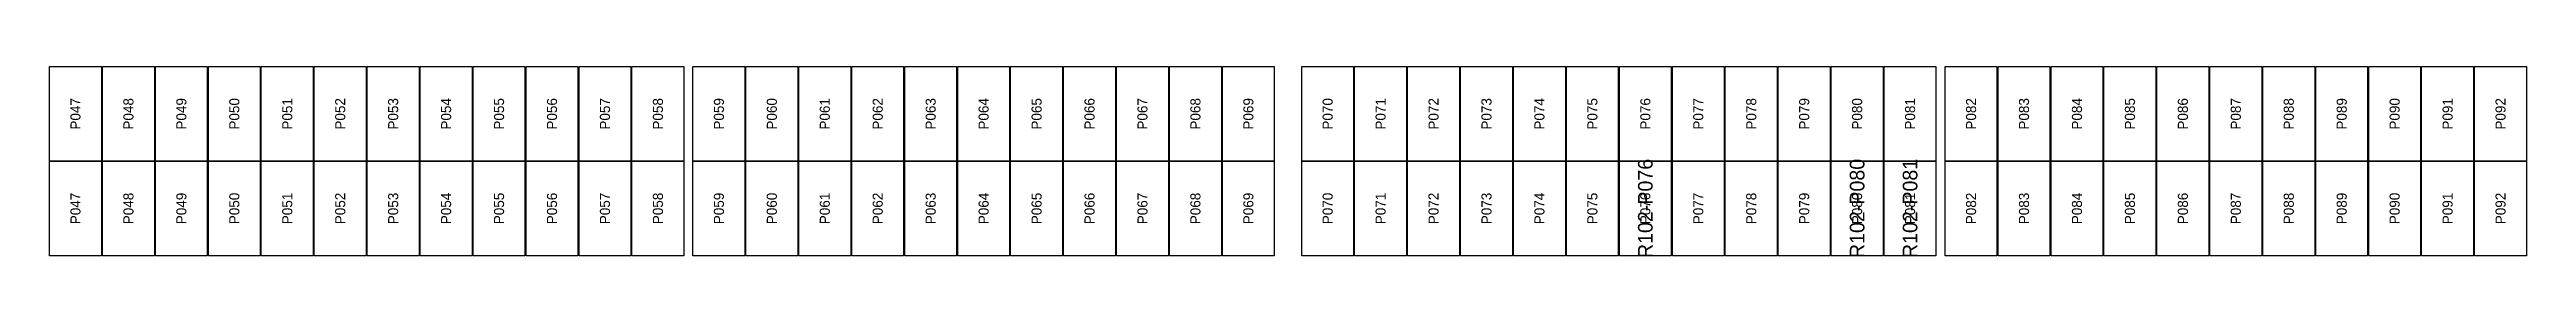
# Model space of a CAD drawing. Extents: x 296295 to 296770, y 651564 to 652121.
# Drawn here: x 296646.9 to 296701.1, y 651710.4 to 651714.5 of the extents above; entities that cross this region are included whole.
import ezdxf
from ezdxf.enums import TextEntityAlignment as Align

# ---------------------------------------------------------------- set-up
doc = ezdxf.new("R2010")
doc.units = 0

msp = doc.modelspace()

# ---------------------------------------------------------------- texts
at = {"layer": 'DEFECT_LABELS'}
for s, p in [('R102-P076', (296681.814, 651711.416)), ('R102-P080', (296686.446, 651711.416)), ('R102-P081', (296687.604, 651711.416))]:
    msp.add_text(s, height=0.32, rotation=90, dxfattribs=at).set_placement(p, align=Align.MIDDLE_CENTER)
at = {"layer": 'PANEL_POSITION'}
for s, p in [('P047', (296647.48, 651713.479)), ('P048', (296648.638, 651713.479)), ('P049', (296649.796, 651713.479)), ('P050', (296650.954, 651713.479)), ('P051', (296652.112, 651713.479)), ('P052', (296653.27, 651713.479)), ('P053', (296654.428, 651713.479)), ('P054', (296655.586, 651713.479)), ('P055', (296656.744, 651713.479)), ('P056', (296657.902, 651713.479)), ('P057', (296659.06, 651713.479)), ('P058', (296660.218, 651713.479)), ('P059', (296661.552, 651713.479)), ('P060', (296662.71, 651713.479)), ('P061', (296663.868, 651713.479)), ('P062', (296665.026, 651713.479)), ('P063', (296666.184, 651713.479)), ('P064', (296667.342, 651713.479)), ('P065', (296668.5, 651713.479)), ('P066', (296669.658, 651713.479)), ('P067', (296670.816, 651713.479)), ('P068', (296671.974, 651713.479)), ('P069', (296673.132, 651713.479)), ('P070', (296674.866, 651713.479)), ('P071', (296676.024, 651713.479)), ('P072', (296677.182, 651713.479)), ('P073', (296678.34, 651713.479)), ('P074', (296679.498, 651713.479)), ('P075', (296680.656, 651713.479)), ('P076', (296681.814, 651713.479)), ('P077', (296682.972, 651713.479)), ('P078', (296684.13, 651713.479)), ('P079', (296685.288, 651713.479)), ('P080', (296686.446, 651713.479)), ('P081', (296687.604, 651713.479)), ('P082', (296688.938, 651713.479)), ('P083', (296690.096, 651713.479)), ('P084', (296691.254, 651713.479)), ('P085', (296692.412, 651713.479)), ('P086', (296693.57, 651713.479)), ('P087', (296694.728, 651713.479)), ('P088', (296695.886, 651713.479)), ('P089', (296697.044, 651713.479)), ('P090', (296698.202, 651713.479)), ('P091', (296699.36, 651713.479)), ('P092', (296700.518, 651713.479)), ('P047', (296647.48, 651711.416)), ('P048', (296648.638, 651711.416)), ('P049', (296649.796, 651711.416)), ('P050', (296650.954, 651711.416)), ('P051', (296652.112, 651711.416)), ('P052', (296653.27, 651711.416)), ('P053', (296654.428, 651711.416)), ('P054', (296655.586, 651711.416)), ('P055', (296656.744, 651711.416)), ('P056', (296657.902, 651711.416)), ('P057', (296659.06, 651711.416)), ('P058', (296660.218, 651711.416)), ('P059', (296661.552, 651711.416)), ('P060', (296662.71, 651711.416)), ('P061', (296663.868, 651711.416)), ('P062', (296665.026, 651711.416)), ('P063', (296666.184, 651711.416)), ('P064', (296667.342, 651711.416)), ('P065', (296668.5, 651711.416)), ('P066', (296669.658, 651711.416)), ('P067', (296670.816, 651711.416)), ('P068', (296671.974, 651711.416)), ('P069', (296673.132, 651711.416)), ('P070', (296674.866, 651711.416)), ('P071', (296676.024, 651711.416)), ('P072', (296677.182, 651711.416)), ('P073', (296678.34, 651711.416)), ('P074', (296679.498, 651711.416)), ('P075', (296680.656, 651711.416)), ('P076', (296681.814, 651711.416)), ('P077', (296682.972, 651711.416)), ('P078', (296684.13, 651711.416)), ('P079', (296685.288, 651711.416)), ('P080', (296686.446, 651711.416)), ('P081', (296687.604, 651711.416)), ('P082', (296688.938, 651711.416)), ('P083', (296690.096, 651711.416)), ('P084', (296691.254, 651711.416)), ('P085', (296692.412, 651711.416)), ('P086', (296693.57, 651711.416)), ('P087', (296694.728, 651711.416)), ('P088', (296695.886, 651711.416)), ('P089', (296697.044, 651711.416)), ('P090', (296698.202, 651711.416)), ('P091', (296699.36, 651711.416)), ('P092', (296700.518, 651711.416))]:
    msp.add_text(s, height=0.22, rotation=90, dxfattribs=at).set_placement(p, align=Align.MIDDLE_CENTER)

# ---------------------------------------------------------------- linework, layer by layer
at = {"layer": 'DEFECTIVE_PANELS'}
for points in [[(296681.247, 651712.448), (296682.381, 651712.448), (296682.381, 651710.385), (296681.247, 651710.385)], [(296685.879, 651712.448), (296687.013, 651712.448), (296687.013, 651710.385), (296685.879, 651710.385)], [(296687.037, 651712.448), (296688.171, 651712.448), (296688.171, 651710.385), (296687.037, 651710.385)]]:
    msp.add_lwpolyline(points, close=True, dxfattribs=at)
at = {"layer": 'PANELS_MASTER'}
for points in [[(296646.913, 651714.511), (296648.047, 651714.511), (296648.047, 651712.448), (296646.913, 651712.448)], [(296648.071, 651714.511), (296649.205, 651714.511), (296649.205, 651712.448), (296648.071, 651712.448)], [(296649.229, 651714.511), (296650.363, 651714.511), (296650.363, 651712.448), (296649.229, 651712.448)], [(296650.387, 651714.511), (296651.521, 651714.511), (296651.521, 651712.448), (296650.387, 651712.448)], [(296651.545, 651714.511), (296652.679, 651714.511), (296652.679, 651712.448), (296651.545, 651712.448)], [(296652.703, 651714.511), (296653.837, 651714.511), (296653.837, 651712.448), (296652.703, 651712.448)], [(296653.861, 651714.511), (296654.995, 651714.511), (296654.995, 651712.448), (296653.861, 651712.448)], [(296655.019, 651714.511), (296656.153, 651714.511), (296656.153, 651712.448), (296655.019, 651712.448)], [(296656.177, 651714.511), (296657.311, 651714.511), (296657.311, 651712.448), (296656.177, 651712.448)], [(296657.335, 651714.511), (296658.469, 651714.511), (296658.469, 651712.448), (296657.335, 651712.448)], [(296658.493, 651714.511), (296659.627, 651714.511), (296659.627, 651712.448), (296658.493, 651712.448)], [(296659.651, 651714.511), (296660.785, 651714.511), (296660.785, 651712.448), (296659.651, 651712.448)], [(296660.985, 651714.511), (296662.119, 651714.511), (296662.119, 651712.448), (296660.985, 651712.448)], [(296662.143, 651714.511), (296663.277, 651714.511), (296663.277, 651712.448), (296662.143, 651712.448)], [(296663.301, 651714.511), (296664.435, 651714.511), (296664.435, 651712.448), (296663.301, 651712.448)], [(296664.459, 651714.511), (296665.593, 651714.511), (296665.593, 651712.448), (296664.459, 651712.448)], [(296665.617, 651714.511), (296666.751, 651714.511), (296666.751, 651712.448), (296665.617, 651712.448)], [(296666.775, 651714.511), (296667.909, 651714.511), (296667.909, 651712.448), (296666.775, 651712.448)], [(296667.933, 651714.511), (296669.067, 651714.511), (296669.067, 651712.448), (296667.933, 651712.448)], [(296669.091, 651714.511), (296670.225, 651714.511), (296670.225, 651712.448), (296669.091, 651712.448)], [(296670.249, 651714.511), (296671.383, 651714.511), (296671.383, 651712.448), (296670.249, 651712.448)], [(296671.407, 651714.511), (296672.541, 651714.511), (296672.541, 651712.448), (296671.407, 651712.448)], [(296672.565, 651714.511), (296673.699, 651714.511), (296673.699, 651712.448), (296672.565, 651712.448)], [(296674.299, 651714.511), (296675.433, 651714.511), (296675.433, 651712.448), (296674.299, 651712.448)], [(296675.457, 651714.511), (296676.591, 651714.511), (296676.591, 651712.448), (296675.457, 651712.448)], [(296676.615, 651714.511), (296677.749, 651714.511), (296677.749, 651712.448), (296676.615, 651712.448)], [(296677.773, 651714.511), (296678.907, 651714.511), (296678.907, 651712.448), (296677.773, 651712.448)], [(296678.931, 651714.511), (296680.065, 651714.511), (296680.065, 651712.448), (296678.931, 651712.448)], [(296680.089, 651714.511), (296681.223, 651714.511), (296681.223, 651712.448), (296680.089, 651712.448)], [(296681.247, 651714.511), (296682.381, 651714.511), (296682.381, 651712.448), (296681.247, 651712.448)], [(296682.405, 651714.511), (296683.539, 651714.511), (296683.539, 651712.448), (296682.405, 651712.448)], [(296683.563, 651714.511), (296684.697, 651714.511), (296684.697, 651712.448), (296683.563, 651712.448)], [(296684.721, 651714.511), (296685.855, 651714.511), (296685.855, 651712.448), (296684.721, 651712.448)], [(296685.879, 651714.511), (296687.013, 651714.511), (296687.013, 651712.448), (296685.879, 651712.448)], [(296687.037, 651714.511), (296688.171, 651714.511), (296688.171, 651712.448), (296687.037, 651712.448)], [(296688.371, 651714.511), (296689.505, 651714.511), (296689.505, 651712.448), (296688.371, 651712.448)], [(296689.529, 651714.511), (296690.663, 651714.511), (296690.663, 651712.448), (296689.529, 651712.448)], [(296690.687, 651714.511), (296691.821, 651714.511), (296691.821, 651712.448), (296690.687, 651712.448)], [(296691.845, 651714.511), (296692.979, 651714.511), (296692.979, 651712.448), (296691.845, 651712.448)], [(296693.003, 651714.511), (296694.137, 651714.511), (296694.137, 651712.448), (296693.003, 651712.448)], [(296694.161, 651714.511), (296695.295, 651714.511), (296695.295, 651712.448), (296694.161, 651712.448)], [(296695.319, 651714.511), (296696.453, 651714.511), (296696.453, 651712.448), (296695.319, 651712.448)], [(296696.477, 651714.511), (296697.611, 651714.511), (296697.611, 651712.448), (296696.477, 651712.448)], [(296697.635, 651714.511), (296698.769, 651714.511), (296698.769, 651712.448), (296697.635, 651712.448)], [(296698.793, 651714.511), (296699.927, 651714.511), (296699.927, 651712.448), (296698.793, 651712.448)], [(296699.951, 651714.511), (296701.085, 651714.511), (296701.085, 651712.448), (296699.951, 651712.448)], [(296646.913, 651712.448), (296648.047, 651712.448), (296648.047, 651710.385), (296646.913, 651710.385)], [(296648.071, 651712.448), (296649.205, 651712.448), (296649.205, 651710.385), (296648.071, 651710.385)], [(296649.229, 651712.448), (296650.363, 651712.448), (296650.363, 651710.385), (296649.229, 651710.385)], [(296650.387, 651712.448), (296651.521, 651712.448), (296651.521, 651710.385), (296650.387, 651710.385)], [(296651.545, 651712.448), (296652.679, 651712.448), (296652.679, 651710.385), (296651.545, 651710.385)], [(296652.703, 651712.448), (296653.837, 651712.448), (296653.837, 651710.385), (296652.703, 651710.385)], [(296653.861, 651712.448), (296654.995, 651712.448), (296654.995, 651710.385), (296653.861, 651710.385)], [(296655.019, 651712.448), (296656.153, 651712.448), (296656.153, 651710.385), (296655.019, 651710.385)], [(296656.177, 651712.448), (296657.311, 651712.448), (296657.311, 651710.385), (296656.177, 651710.385)], [(296657.335, 651712.448), (296658.469, 651712.448), (296658.469, 651710.385), (296657.335, 651710.385)], [(296658.493, 651712.448), (296659.627, 651712.448), (296659.627, 651710.385), (296658.493, 651710.385)], [(296659.651, 651712.448), (296660.785, 651712.448), (296660.785, 651710.385), (296659.651, 651710.385)], [(296660.985, 651712.448), (296662.119, 651712.448), (296662.119, 651710.385), (296660.985, 651710.385)], [(296662.143, 651712.448), (296663.277, 651712.448), (296663.277, 651710.385), (296662.143, 651710.385)], [(296663.301, 651712.448), (296664.435, 651712.448), (296664.435, 651710.385), (296663.301, 651710.385)], [(296664.459, 651712.448), (296665.593, 651712.448), (296665.593, 651710.385), (296664.459, 651710.385)], [(296665.617, 651712.448), (296666.751, 651712.448), (296666.751, 651710.385), (296665.617, 651710.385)], [(296666.775, 651712.448), (296667.909, 651712.448), (296667.909, 651710.385), (296666.775, 651710.385)], [(296667.933, 651712.448), (296669.067, 651712.448), (296669.067, 651710.385), (296667.933, 651710.385)], [(296669.091, 651712.448), (296670.225, 651712.448), (296670.225, 651710.385), (296669.091, 651710.385)], [(296670.249, 651712.448), (296671.383, 651712.448), (296671.383, 651710.385), (296670.249, 651710.385)], [(296671.407, 651712.448), (296672.541, 651712.448), (296672.541, 651710.385), (296671.407, 651710.385)], [(296672.565, 651712.448), (296673.699, 651712.448), (296673.699, 651710.385), (296672.565, 651710.385)], [(296674.299, 651712.448), (296675.433, 651712.448), (296675.433, 651710.385), (296674.299, 651710.385)], [(296675.457, 651712.448), (296676.591, 651712.448), (296676.591, 651710.385), (296675.457, 651710.385)], [(296676.615, 651712.448), (296677.749, 651712.448), (296677.749, 651710.385), (296676.615, 651710.385)], [(296677.773, 651712.448), (296678.907, 651712.448), (296678.907, 651710.385), (296677.773, 651710.385)], [(296678.931, 651712.448), (296680.065, 651712.448), (296680.065, 651710.385), (296678.931, 651710.385)], [(296680.089, 651712.448), (296681.223, 651712.448), (296681.223, 651710.385), (296680.089, 651710.385)], [(296682.405, 651712.448), (296683.539, 651712.448), (296683.539, 651710.385), (296682.405, 651710.385)], [(296683.563, 651712.448), (296684.697, 651712.448), (296684.697, 651710.385), (296683.563, 651710.385)], [(296684.721, 651712.448), (296685.855, 651712.448), (296685.855, 651710.385), (296684.721, 651710.385)], [(296688.371, 651712.448), (296689.505, 651712.448), (296689.505, 651710.385), (296688.371, 651710.385)], [(296689.529, 651712.448), (296690.663, 651712.448), (296690.663, 651710.385), (296689.529, 651710.385)], [(296690.687, 651712.448), (296691.821, 651712.448), (296691.821, 651710.385), (296690.687, 651710.385)], [(296691.845, 651712.448), (296692.979, 651712.448), (296692.979, 651710.385), (296691.845, 651710.385)], [(296693.003, 651712.448), (296694.137, 651712.448), (296694.137, 651710.385), (296693.003, 651710.385)], [(296694.161, 651712.448), (296695.295, 651712.448), (296695.295, 651710.385), (296694.161, 651710.385)], [(296695.319, 651712.448), (296696.453, 651712.448), (296696.453, 651710.385), (296695.319, 651710.385)], [(296696.477, 651712.448), (296697.611, 651712.448), (296697.611, 651710.385), (296696.477, 651710.385)], [(296697.635, 651712.448), (296698.769, 651712.448), (296698.769, 651710.385), (296697.635, 651710.385)], [(296698.793, 651712.448), (296699.927, 651712.448), (296699.927, 651710.385), (296698.793, 651710.385)], [(296699.951, 651712.448), (296701.085, 651712.448), (296701.085, 651710.385), (296699.951, 651710.385)]]:
    msp.add_lwpolyline(points, close=True, dxfattribs=at)

msp.set_redraw_order([(e.dxf.handle, doc.entitydb.next_handle()) for e in msp.query("TEXT MTEXT ATTDEF DIMENSION ARC_DIMENSION")])  # texts and dimensions are drawn at this point

doc.saveas('drawing.dxf')
